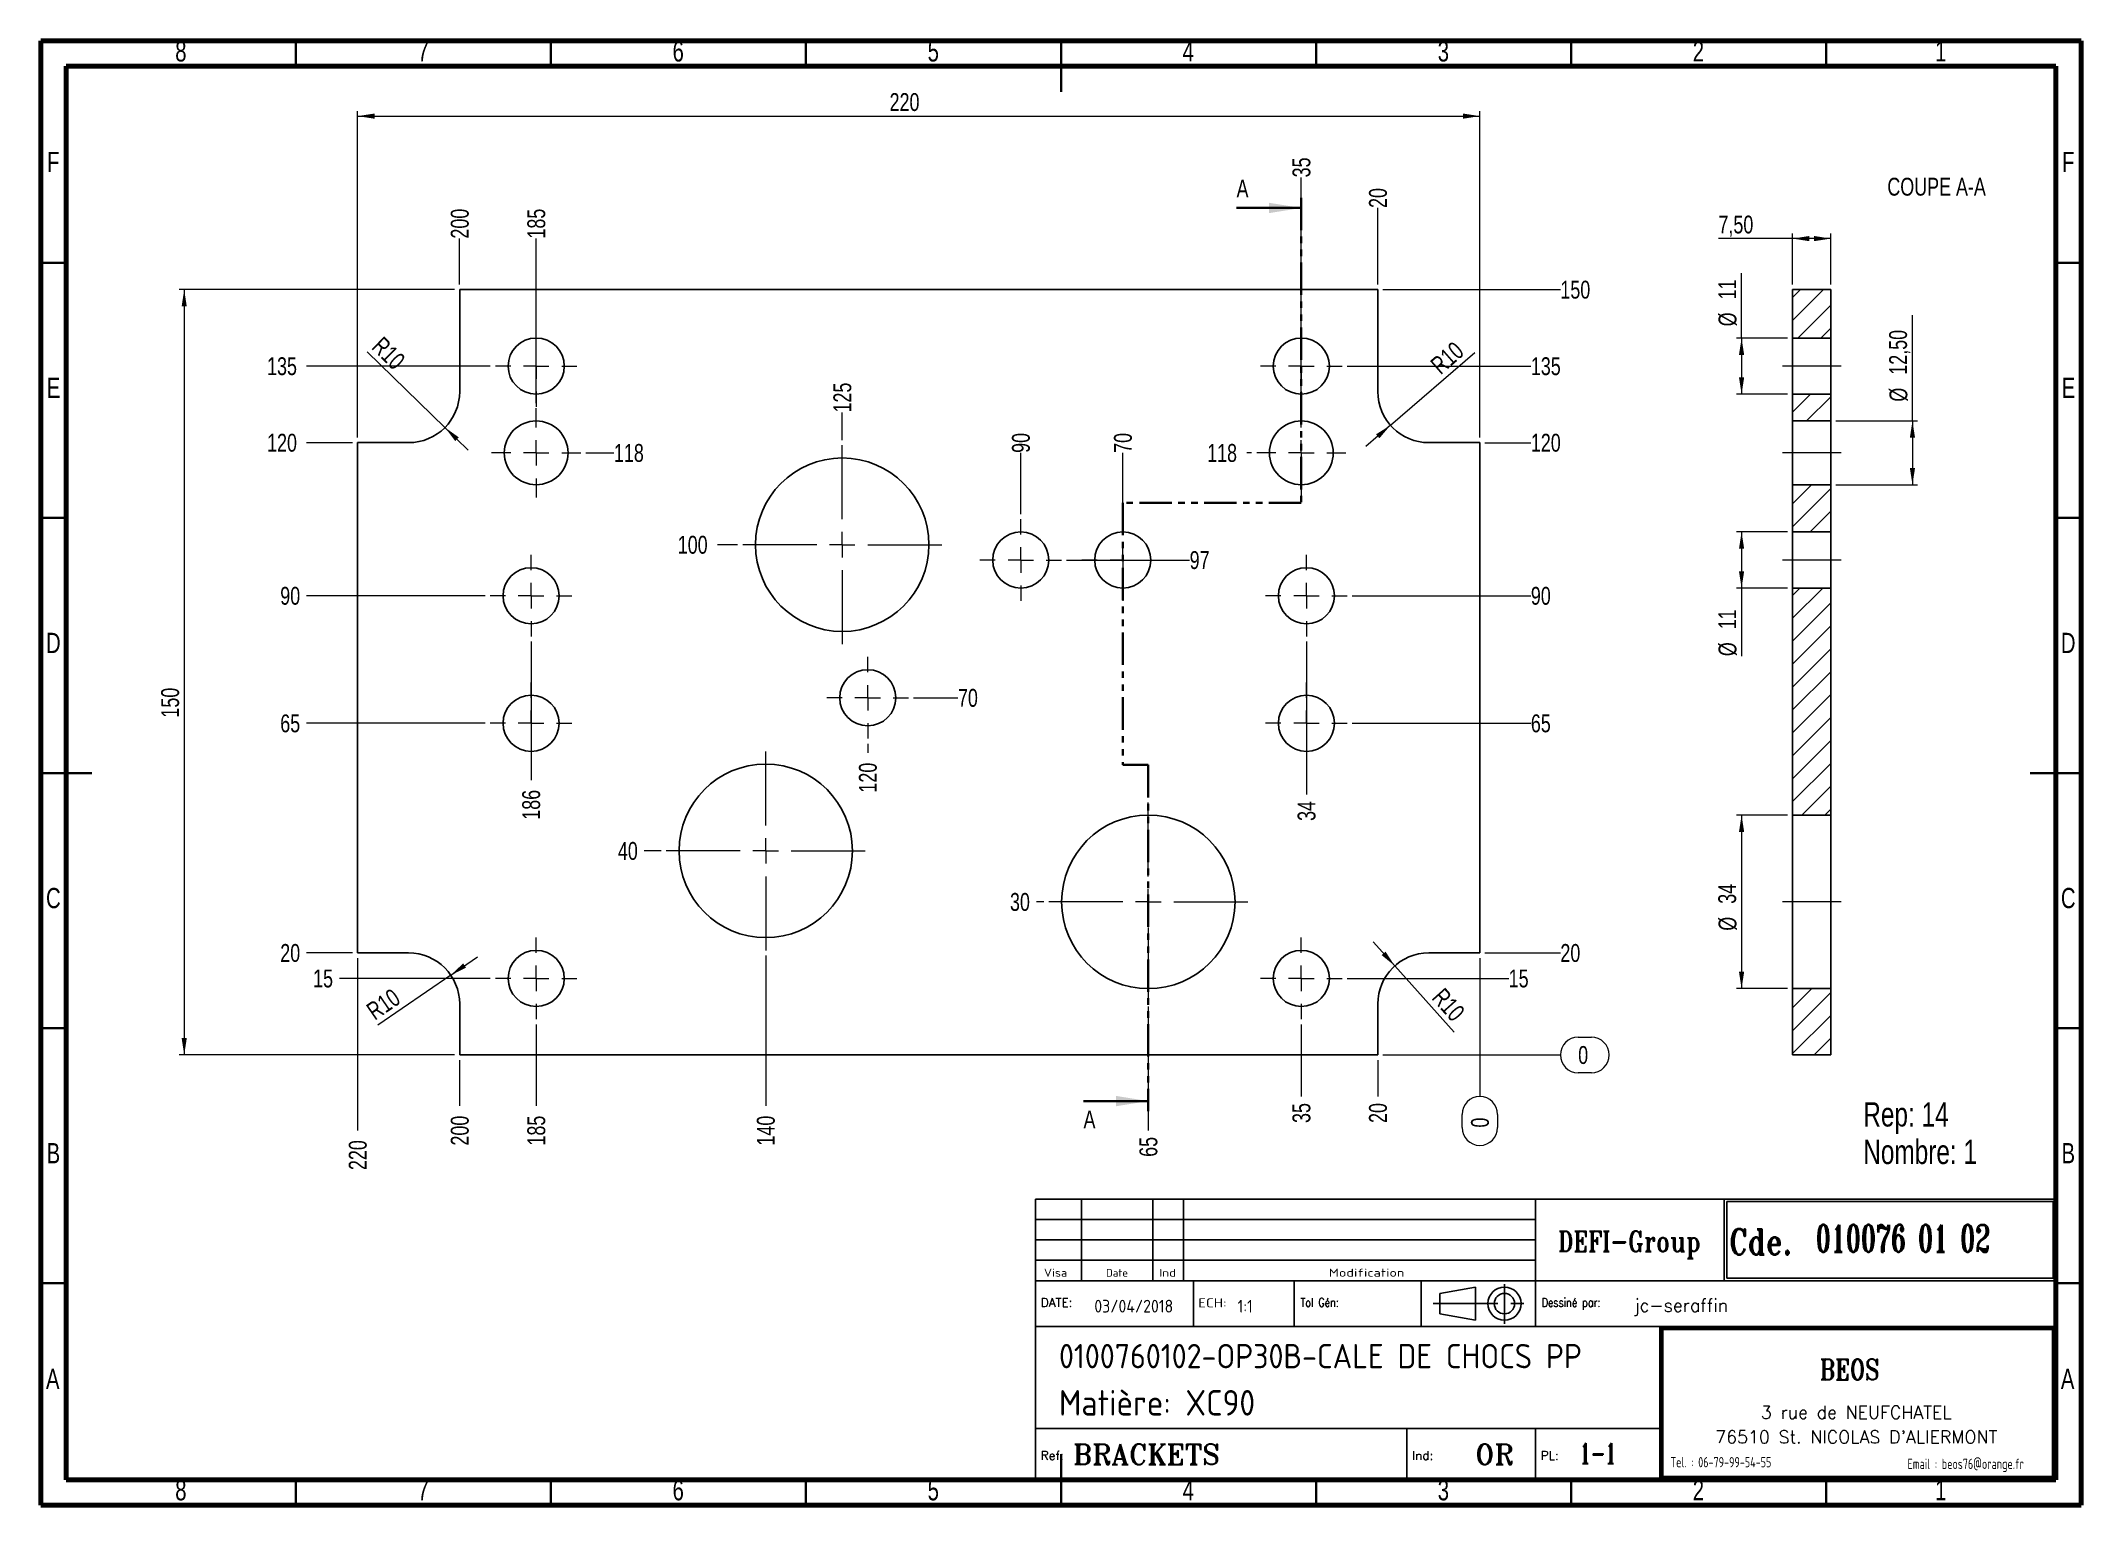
# Model space of a CAD drawing. Header units: millimetres. Extents: x 15 to 415, y 5 to 292.
import ezdxf

# ---------------------------------------------------------------- set-up
doc = ezdxf.new("R2010")
doc.units = ezdxf.units.MM
doc.linetypes.add('CENTERX2', pattern=[20.32, 12.7, -2.54, 2.54, -2.54])
doc.linetypes.add('PHANTOM', pattern=[12.7, 6.35, -1.27, 1.27, -1.27, 1.27, -1.27])
doc.layers.add('DIMENSIONS', color=176, linetype='Continuous')
doc.styles.add('SLDTEXTSTYLE0', font='TXT', dxfattribs={"width": 0.75})
doc.styles.add('SLDTEXTSTYLE1', font='ISOCP')
doc.styles.add('SLDTEXTSTYLE10', font='ISOCP', dxfattribs={"width": 1.147311})
doc.styles.add('SLDTEXTSTYLE11', font='ISOCP', dxfattribs={"width": 1.385904})
doc.styles.add('SLDTEXTSTYLE12', font='ISOCP', dxfattribs={"width": 1.246461})
doc.styles.add('SLDTEXTSTYLE13', font='ROMAND')
doc.styles.add('SLDTEXTSTYLE2', font='ROMANT', dxfattribs={"width": 0.8})
doc.styles.add('SLDTEXTSTYLE3', font='ISOCP', dxfattribs={"width": 0.8})
doc.styles.add('SLDTEXTSTYLE4', font='ROMANS', dxfattribs={"width": 0.8})
doc.styles.add('SLDTEXTSTYLE5', font='ROMANT')
doc.styles.add('SLDTEXTSTYLE6', font='ROMANS')
doc.styles.add('SLDTEXTSTYLE7', font='ROMANT', dxfattribs={"width": 0.65})
doc.styles.add('SLDTEXTSTYLE8', font='ISOCP', dxfattribs={"width": 1.446157})
doc.styles.add('SLDTEXTSTYLE9', font='ISOCP', dxfattribs={"width": 1.294402})
doc.dimstyles.new('SLDDIMSTYLE0', dxfattribs={"dimtxt": 3.5, "dimasz": 3.302, "dimexe": 0, "dimexo": 0.0625, "dimgap": 0.875, "dimtad": 0, "dimtih": 1, "dimtoh": 1, "dimdec": 0, "dimrnd": 1e-09, "dimdsep": 46, "dimtxsty": 'SLDTEXTSTYLE0', "dimblk1": 'NONE', "dimblk2": 'NONE', "dimsah": 1, "dimcen": 0.09, "dimadec": 0, "dimazin": 2, "dimtfac": 1, "dimtdec": 0, "dimtofl": 0, "dimtmove": 0, "dimatfit": 3, "dimldrblk": 'NONE', "dimfxl": 1, "dimfrac": 2, "dimtolj": 1, "dimtzin": 12, "dimarcsym": 0})
doc.dimstyles.new('SLDDIMSTYLE1', dxfattribs={"dimtxt": 3.5, "dimasz": 3.302, "dimexe": 0, "dimexo": 0.0625, "dimgap": 0.875, "dimtad": 0, "dimtih": 1, "dimtoh": 1, "dimrnd": 1e-09, "dimzin": 12, "dimdsep": 46, "dimtxsty": 'SLDTEXTSTYLE0', "dimblk1": 'NONE', "dimblk2": 'NONE', "dimsah": 1, "dimcen": 0.09, "dimadec": 0, "dimazin": 3, "dimtfac": 1, "dimtofl": 0, "dimtmove": 0, "dimatfit": 3, "dimldrblk": 'NONE', "dimfxl": 1, "dimfrac": 2, "dimtolj": 1, "dimtzin": 12, "dimarcsym": 0})
doc.dimstyles.new('SLDDIMSTYLE2', dxfattribs={"dimtxt": 3.5, "dimasz": 3.302, "dimexe": 0, "dimexo": 0.0625, "dimgap": 0.875, "dimtad": 1, "dimrnd": 1e-09, "dimzin": 12, "dimdsep": 46, "dimtxsty": 'SLDTEXTSTYLE0', "dimsah": 1, "dimcen": 0.09, "dimadec": 0, "dimazin": 3, "dimtfac": 1, "dimtofl": 0, "dimtmove": 0, "dimatfit": 3, "dimfxl": 1, "dimfrac": 2, "dimtolj": 1, "dimtzin": 12, "dimarcsym": 0})
doc.dimstyles.new('SLDDIMSTYLE3', dxfattribs={"dimtxt": 3.5, "dimasz": 3.302, "dimexe": 0, "dimexo": 0.0625, "dimgap": 0.875, "dimtad": 1, "dimrnd": 1e-09, "dimzin": 12, "dimdsep": 46, "dimtxsty": 'SLDTEXTSTYLE0', "dimsah": 1, "dimcen": 0, "dimadec": 0, "dimazin": 3, "dimtfac": 1, "dimtofl": 0, "dimtmove": 1, "dimatfit": 3, "dimfxl": 1, "dimfrac": 2, "dimtolj": 1, "dimtzin": 12, "dimarcsym": 0})

msp = doc.modelspace()

# ---------------------------------------------------------------- texts
at = {"color": 7, "linetype": 'Continuous', "lineweight": 0, "attachment_point": 2, "style": 'SLDTEXTSTYLE0'}
for s, insert, char_height in [('8', (42.46, 291.919), 3.969), ('7', (89.96, 291.919), 3.969), ('6', (139.96, 291.919), 3.969), ('5', (189.96, 291.919), 3.969), ('4', (239.96, 291.919), 3.969), ('3', (289.96, 291.919), 3.969), ('2', (339.96, 291.919), 3.969), ('1', (387.46, 291.919), 3.969), ('F', (17.458, 270.227), 3.969), ('F', (412.458, 270.227), 3.969), ('COUPE A-A', (386.653, 265.16), 3.5), ('E', (17.508, 225.977), 3.969), ('E', (412.508, 225.977), 3.969), ('D', (17.453, 175.977), 3.969), ('D', (412.453, 175.977), 3.969), ('C', (17.459, 125.977), 3.969), ('C', (412.459, 125.977), 3.969), ('B', (17.471, 75.977), 3.969), ('B', (412.471, 75.977), 3.969), ('A', (17.34, 31.727), 3.969), ('A', (412.34, 31.727), 3.969), ('8', (42.46, 9.919), 3.969), ('7', (89.96, 9.919), 3.969), ('6', (139.96, 9.919), 3.969), ('5', (189.96, 9.919), 3.969), ('4', (239.96, 9.919), 3.969), ('3', (289.96, 9.919), 3.969), ('2', (339.96, 9.919), 3.969), ('1', (387.46, 9.919), 3.969)]:
    msp.add_mtext(s, dxfattribs=dict(at, insert=insert, char_height=char_height))
at = {"color": 7, "linetype": 'Continuous', "char_height": 3.5, "attachment_point": 1, "style": 'SLDTEXTSTYLE0'}
for insert in [(249.414, 264.801), (219.414, 82.348)]:
    msp.add_mtext('A', dxfattribs=dict(at, insert=insert))
at = {"layer": 'DIMENSIONS'}
for s, insert, char_height, attachment_point, style in [('DEFI-Group', (326.42, 58.701), 4, 2, 'SLDTEXTSTYLE2'), ('Cde.', (346, 59.126), 5, 1, 'SLDTEXTSTYLE2'), ('010076 01 02', (362.973, 59.94), 5.29167, 1, 'SLDTEXTSTYLE7'), ('Visa', (211.655, 51.348), 1.5671, 1, 'SLDTEXTSTYLE12'), ('Date', (223.824, 51.283), 1.4924, 1, 'SLDTEXTSTYLE10'), ('Ind', (234.254, 51.283), 1.4924, 1, 'SLDTEXTSTYLE11'), ('Modification', (267.489, 51.348), 1.56705, 1, 'SLDTEXTSTYLE8'), ('DATE:', (211.034, 45.598), 1.7277, 1, 'SLDTEXTSTYLE6'), ('03/04/2018', (221.533, 45.253), 2.5, 1, 'SLDTEXTSTYLE1'), ('ECH:', (241.911, 45.56), 1.8141, 1, 'SLDTEXTSTYLE9'), ('1:1', (249.62, 45.24), 2.5, 1, 'SLDTEXTSTYLE1'), ('Tol Gén:', (261.952, 45.598), 1.7277, 1, 'SLDTEXTSTYLE4'), ('Dessiné par:', (309.221, 45.598), 1.72768, 1, 'SLDTEXTSTYLE4'), ('jc-seraffin', (327.355, 45.42), 2.5, 1, 'SLDTEXTSTYLE5'), ('0100760102-OP30B-CALE DE CHOCS PP', (214.603, 36.596), 4.7625, 1, 'SLDTEXTSTYLE1'), ('BEOS', (369.571, 33.595), 4, 2, 'SLDTEXTSTYLE2'), ('Matière: XC90', (214.603, 27.564), 5, 1, 'SLDTEXTSTYLE1'), ('3 rue de NEUFCHATEL', (370.909, 24.448), 2.5, 2, 'SLDTEXTSTYLE13'), ('BRACKETS', (217.337, 16.951), 4, 1, 'SLDTEXTSTYLE5'), ('OR', (296.194, 16.951), 4, 1, 'SLDTEXTSTYLE5'), ('1-1', (316.651, 17.173), 4, 1, 'SLDTEXTSTYLE7'), ("76510 St. NICOLAS D'ALIERMONT", (370.903, 19.623), 2.5, 2, 'SLDTEXTSTYLE13'), ('Ref:', (211.034, 15.598), 1.7277, 1, 'SLDTEXTSTYLE6'), ('Ind:', (283.826, 15.598), 1.7277, 1, 'SLDTEXTSTYLE6'), ('PL:', (309.034, 15.598), 1.7277, 1, 'SLDTEXTSTYLE6'), ('Tel. : 06-79-99-54-55', (344.36, 14.429), 2, 2, 'SLDTEXTSTYLE3'), ('Email : beos76@orange.fr', (392.372, 14.097), 2, 2, 'SLDTEXTSTYLE3')]:
    msp.add_mtext(s, dxfattribs=dict(at, insert=insert, char_height=char_height, attachment_point=attachment_point, style=style))

# ---------------------------------------------------------------- blocks, each defined once
blk = doc.blocks.new('SW_NOTE_0')
at = {"color": 0, "linetype": 'Continuous', "lineweight": 0, "char_height": 4.763, "attachment_point": 1, "style": 'SLDTEXTSTYLE0'}
for s, insert in [('Rep: 14', (0, 6.14)), ('Nombre: 1', (0, -1.21))]:
    blk.add_mtext(s, dxfattribs=dict(at, insert=insert))
blk = doc.blocks.new('_D')
at = {"color": 7, "linetype": 'Continuous', "lineweight": 18}
for p, q in [((316.39, 96.73), (318.98, 96.73)), ((278.11, 93.24), (312.9, 93.24)), ((318.98, 89.75), (316.39, 89.75))]:
    blk.add_line(p, q, dxfattribs=at)
for centre, start, end in [((316.39, 93.24), 90, 270), ((318.98, 93.24), 270, 90)]:
    blk.add_arc(centre, 3.49, start, end, dxfattribs=at)
at = {"color": 7, "linetype": 'Continuous', "lineweight": 18, "insert": (316.39, 94.98), "char_height": 3.5, "attachment_point": 1, "style": 'SLDTEXTSTYLE0'}
blk.add_mtext('0', dxfattribs=at)
blk = doc.blocks.new('_None')
blk = doc.blocks.new('_D_1')
at = {"color": 7, "linetype": 'Continuous', "lineweight": 18}
blk.add_line((103.11, 108.24), (73.55, 108.24), dxfattribs=at)
at = {"color": 7, "linetype": 'Continuous', "lineweight": 18, "insert": (68.38, 109.98), "char_height": 3.5, "attachment_point": 1, "style": 'SLDTEXTSTYLE0'}
blk.add_mtext('15', dxfattribs=at)
blk = doc.blocks.new('_D_2')
at = {"color": 7, "linetype": 'Continuous', "lineweight": 18}
blk.add_line((271.11, 108.24), (302.77, 108.24), dxfattribs=at)
at = {"color": 7, "linetype": 'Continuous', "lineweight": 18, "insert": (302.77, 109.98), "char_height": 3.5, "attachment_point": 1, "style": 'SLDTEXTSTYLE0'}
blk.add_mtext('15', dxfattribs=at)
blk = doc.blocks.new('_D_3')
at = {"color": 7, "linetype": 'Continuous', "lineweight": 18}
blk.add_line((76.11, 113.24), (67.11, 113.24), dxfattribs=at)
at = {"color": 7, "linetype": 'Continuous', "lineweight": 18, "insert": (61.94, 114.98), "char_height": 3.5, "attachment_point": 1, "style": 'SLDTEXTSTYLE0'}
blk.add_mtext('20', dxfattribs=at)
blk = doc.blocks.new('_D_4')
at = {"color": 7, "linetype": 'Continuous', "lineweight": 18}
blk.add_line((298.11, 113.24), (312.9, 113.24), dxfattribs=at)
at = {"color": 7, "linetype": 'Continuous', "lineweight": 18, "insert": (312.9, 114.98), "char_height": 3.5, "attachment_point": 1, "style": 'SLDTEXTSTYLE0'}
blk.add_mtext('20', dxfattribs=at)
blk = doc.blocks.new('_D_5')
at = {"color": 7, "linetype": 'Continuous', "lineweight": 18}
blk.add_line((211.61, 123.24), (210.17, 123.24), dxfattribs=at)
at = {"color": 7, "linetype": 'Continuous', "lineweight": 18, "insert": (205, 124.98), "char_height": 3.5, "attachment_point": 1, "style": 'SLDTEXTSTYLE0'}
blk.add_mtext('30', dxfattribs=at)
blk = doc.blocks.new('_D_6')
at = {"color": 7, "linetype": 'Continuous', "lineweight": 18}
blk.add_line((136.61, 133.24), (133.3, 133.24), dxfattribs=at)
at = {"color": 7, "linetype": 'Continuous', "lineweight": 18, "insert": (128.13, 134.98), "char_height": 3.5, "attachment_point": 1, "style": 'SLDTEXTSTYLE0'}
blk.add_mtext('40', dxfattribs=at)
blk = doc.blocks.new('_D_7')
at = {"color": 7, "linetype": 'Continuous', "lineweight": 18}
blk.add_line((102.11, 158.24), (67.11, 158.24), dxfattribs=at)
at = {"color": 7, "linetype": 'Continuous', "lineweight": 18, "insert": (61.94, 159.98), "char_height": 3.5, "attachment_point": 1, "style": 'SLDTEXTSTYLE0'}
blk.add_mtext('65', dxfattribs=at)
blk = doc.blocks.new('_D_8')
at = {"color": 7, "linetype": 'Continuous', "lineweight": 18}
blk.add_line((272.11, 158.24), (307.11, 158.24), dxfattribs=at)
at = {"color": 7, "linetype": 'Continuous', "lineweight": 18, "insert": (307.11, 159.98), "char_height": 3.5, "attachment_point": 1, "style": 'SLDTEXTSTYLE0'}
blk.add_mtext('65', dxfattribs=at)
blk = doc.blocks.new('_D_9')
at = {"color": 7, "linetype": 'Continuous', "lineweight": 18}
blk.add_line((186.11, 163.24), (194.8, 163.24), dxfattribs=at)
at = {"color": 7, "linetype": 'Continuous', "lineweight": 18, "insert": (194.8, 164.98), "char_height": 3.5, "attachment_point": 1, "style": 'SLDTEXTSTYLE0'}
blk.add_mtext('70', dxfattribs=at)
blk = doc.blocks.new('_D_10')
at = {"color": 7, "linetype": 'Continuous', "lineweight": 18}
blk.add_line((102.11, 183.24), (67.11, 183.24), dxfattribs=at)
at = {"color": 7, "linetype": 'Continuous', "lineweight": 18, "insert": (61.94, 184.98), "char_height": 3.5, "attachment_point": 1, "style": 'SLDTEXTSTYLE0'}
blk.add_mtext('90', dxfattribs=at)
blk = doc.blocks.new('_D_11')
at = {"color": 7, "linetype": 'Continuous', "lineweight": 18}
blk.add_line((272.11, 183.24), (307.11, 183.24), dxfattribs=at)
at = {"color": 7, "linetype": 'Continuous', "lineweight": 18, "insert": (307.11, 184.98), "char_height": 3.5, "attachment_point": 1, "style": 'SLDTEXTSTYLE0'}
blk.add_mtext('90', dxfattribs=at)
blk = doc.blocks.new('_D_12')
at = {"color": 7, "linetype": 'Continuous', "lineweight": 18}
blk.add_line((216.11, 190.24), (240.22, 190.24), dxfattribs=at)
at = {"color": 7, "linetype": 'Continuous', "lineweight": 18, "insert": (240.22, 191.98), "char_height": 3.5, "attachment_point": 1, "style": 'SLDTEXTSTYLE0'}
blk.add_mtext('97', dxfattribs=at)
blk = doc.blocks.new('_D_13')
at = {"color": 7, "linetype": 'Continuous', "lineweight": 18}
blk.add_line((151.61, 193.24), (147.63, 193.24), dxfattribs=at)
at = {"color": 7, "linetype": 'Continuous', "lineweight": 18, "insert": (139.87, 194.98), "char_height": 3.5, "attachment_point": 1, "style": 'SLDTEXTSTYLE0'}
blk.add_mtext('100', dxfattribs=at)
blk = doc.blocks.new('_D_14')
at = {"color": 7, "linetype": 'Continuous', "lineweight": 18}
blk.add_line((121.86, 211.24), (127.36, 211.24), dxfattribs=at)
at = {"color": 7, "linetype": 'Continuous', "lineweight": 18, "insert": (127.36, 212.98), "char_height": 3.5, "attachment_point": 1, "style": 'SLDTEXTSTYLE0'}
blk.add_mtext('118', dxfattribs=at)
blk = doc.blocks.new('_D_15')
at = {"color": 7, "linetype": 'Continuous', "lineweight": 18}
blk.add_line((252.36, 211.24), (251.41, 211.24), dxfattribs=at)
at = {"color": 7, "linetype": 'Continuous', "lineweight": 18, "insert": (243.65, 212.98), "char_height": 3.5, "attachment_point": 1, "style": 'SLDTEXTSTYLE0'}
blk.add_mtext('118', dxfattribs=at)
blk = doc.blocks.new('_D_16')
at = {"color": 7, "linetype": 'Continuous', "lineweight": 18}
blk.add_line((298.11, 213.24), (307.11, 213.24), dxfattribs=at)
at = {"color": 7, "linetype": 'Continuous', "lineweight": 18, "insert": (307.11, 214.98), "char_height": 3.5, "attachment_point": 1, "style": 'SLDTEXTSTYLE0'}
blk.add_mtext('120', dxfattribs=at)
blk = doc.blocks.new('_D_17')
at = {"color": 7, "linetype": 'Continuous', "lineweight": 18}
blk.add_line((76.11, 213.24), (67.11, 213.24), dxfattribs=at)
at = {"color": 7, "linetype": 'Continuous', "lineweight": 18, "insert": (59.36, 214.98), "char_height": 3.5, "attachment_point": 1, "style": 'SLDTEXTSTYLE0'}
blk.add_mtext('120', dxfattribs=at)
blk = doc.blocks.new('_D_18')
at = {"color": 7, "linetype": 'Continuous', "lineweight": 18}
blk.add_line((103.11, 228.24), (67.11, 228.24), dxfattribs=at)
at = {"color": 7, "linetype": 'Continuous', "lineweight": 18, "insert": (59.36, 229.98), "char_height": 3.5, "attachment_point": 1, "style": 'SLDTEXTSTYLE0'}
blk.add_mtext('135', dxfattribs=at)
blk = doc.blocks.new('_D_19')
at = {"color": 7, "linetype": 'Continuous', "lineweight": 18}
blk.add_line((271.11, 228.24), (307.11, 228.24), dxfattribs=at)
at = {"color": 7, "linetype": 'Continuous', "lineweight": 18, "insert": (307.11, 229.98), "char_height": 3.5, "attachment_point": 1, "style": 'SLDTEXTSTYLE0'}
blk.add_mtext('135', dxfattribs=at)
blk = doc.blocks.new('_D_20')
at = {"color": 7, "linetype": 'Continuous', "lineweight": 18}
blk.add_line((278.11, 243.24), (312.9, 243.24), dxfattribs=at)
at = {"color": 7, "linetype": 'Continuous', "lineweight": 18, "insert": (312.9, 244.98), "char_height": 3.5, "attachment_point": 1, "style": 'SLDTEXTSTYLE0'}
blk.add_mtext('150', dxfattribs=at)
blk = doc.blocks.new('_D_21')
at = {"color": 7, "linetype": 'Continuous', "lineweight": 18}
for p, q in [((297.11, 112.24), (297.11, 85.09)), ((293.62, 79.01), (293.62, 81.6)), ((300.6, 81.6), (300.6, 79.01))]:
    blk.add_line(p, q, dxfattribs=at)
for centre, start, end in [((297.11, 81.6), 0, 180), ((297.11, 79.01), 180, 0)]:
    blk.add_arc(centre, 3.49, start, end, dxfattribs=at)
at = {"color": 7, "linetype": 'Continuous', "lineweight": 18, "insert": (295.38, 79.01), "char_height": 3.5, "attachment_point": 1, "rotation": 90, "style": 'SLDTEXTSTYLE0'}
blk.add_mtext('0', dxfattribs=at)
blk = doc.blocks.new('_D_22')
at = {"color": 7, "linetype": 'Continuous', "lineweight": 18}
blk.add_line((277.11, 92.24), (277.11, 85.09), dxfattribs=at)
at = {"color": 7, "linetype": 'Continuous', "lineweight": 18, "insert": (275.38, 79.91), "char_height": 3.5, "attachment_point": 1, "rotation": 90, "style": 'SLDTEXTSTYLE0'}
blk.add_mtext('20', dxfattribs=at)
blk = doc.blocks.new('_D_23')
at = {"color": 7, "linetype": 'Continuous', "lineweight": 18}
blk.add_line((277.11, 244.24), (277.11, 259.24), dxfattribs=at)
at = {"color": 7, "linetype": 'Continuous', "lineweight": 18, "insert": (275.38, 259.24), "char_height": 3.5, "attachment_point": 1, "rotation": 90, "style": 'SLDTEXTSTYLE0'}
blk.add_mtext('20', dxfattribs=at)
blk = doc.blocks.new('_D_24')
at = {"color": 7, "linetype": 'Continuous', "lineweight": 18}
blk.add_line((263.11, 174.24), (263.11, 144.28), dxfattribs=at)
at = {"color": 7, "linetype": 'Continuous', "lineweight": 18, "insert": (261.38, 139.11), "char_height": 3.5, "attachment_point": 1, "rotation": 90, "style": 'SLDTEXTSTYLE0'}
blk.add_mtext('34', dxfattribs=at)
blk = doc.blocks.new('_D_25')
at = {"color": 7, "linetype": 'Continuous', "lineweight": 18}
blk.add_line((262.11, 220.99), (262.11, 265.24), dxfattribs=at)
at = {"color": 7, "linetype": 'Continuous', "lineweight": 18, "insert": (260.38, 265.24), "char_height": 3.5, "attachment_point": 1, "rotation": 90, "style": 'SLDTEXTSTYLE0'}
blk.add_mtext('35', dxfattribs=at)
blk = doc.blocks.new('_D_26')
at = {"color": 7, "linetype": 'Continuous', "lineweight": 18}
blk.add_line((262.11, 99.24), (262.11, 85.09), dxfattribs=at)
at = {"color": 7, "linetype": 'Continuous', "lineweight": 18, "insert": (260.38, 79.91), "char_height": 3.5, "attachment_point": 1, "rotation": 90, "style": 'SLDTEXTSTYLE0'}
blk.add_mtext('35', dxfattribs=at)
blk = doc.blocks.new('_D_27')
at = {"color": 7, "linetype": 'Continuous', "lineweight": 18}
blk.add_line((232.11, 102.74), (232.11, 78.44), dxfattribs=at)
at = {"color": 7, "linetype": 'Continuous', "lineweight": 18, "insert": (230.38, 73.27), "char_height": 3.5, "attachment_point": 1, "rotation": 90, "style": 'SLDTEXTSTYLE0'}
blk.add_mtext('65', dxfattribs=at)
blk = doc.blocks.new('_D_28')
at = {"color": 7, "linetype": 'Continuous', "lineweight": 18}
blk.add_line((227.11, 199.24), (227.11, 211.24), dxfattribs=at)
at = {"color": 7, "linetype": 'Continuous', "lineweight": 18, "insert": (225.38, 211.24), "char_height": 3.5, "attachment_point": 1, "rotation": 90, "style": 'SLDTEXTSTYLE0'}
blk.add_mtext('70', dxfattribs=at)
blk = doc.blocks.new('_D_29')
at = {"color": 7, "linetype": 'Continuous', "lineweight": 18}
blk.add_line((207.11, 199.24), (207.11, 211.24), dxfattribs=at)
at = {"color": 7, "linetype": 'Continuous', "lineweight": 18, "insert": (205.38, 211.24), "char_height": 3.5, "attachment_point": 1, "rotation": 90, "style": 'SLDTEXTSTYLE0'}
blk.add_mtext('90', dxfattribs=at)
blk = doc.blocks.new('_D_30')
at = {"color": 7, "linetype": 'Continuous', "lineweight": 18}
blk.add_line((177.11, 154.24), (177.11, 152.42), dxfattribs=at)
at = {"color": 7, "linetype": 'Continuous', "lineweight": 18, "insert": (175.38, 144.66), "char_height": 3.5, "attachment_point": 1, "rotation": 90, "style": 'SLDTEXTSTYLE0'}
blk.add_mtext('120', dxfattribs=at)
blk = doc.blocks.new('_D_31')
at = {"color": 7, "linetype": 'Continuous', "lineweight": 18}
blk.add_line((172.11, 213.74), (172.11, 219.15), dxfattribs=at)
at = {"color": 7, "linetype": 'Continuous', "lineweight": 18, "insert": (170.38, 219.15), "char_height": 3.5, "attachment_point": 1, "rotation": 90, "style": 'SLDTEXTSTYLE0'}
blk.add_mtext('125', dxfattribs=at)
blk = doc.blocks.new('_D_32')
at = {"color": 7, "linetype": 'Continuous', "lineweight": 18}
blk.add_line((157.11, 112.74), (157.11, 83.24), dxfattribs=at)
at = {"color": 7, "linetype": 'Continuous', "lineweight": 18, "insert": (155.38, 75.48), "char_height": 3.5, "attachment_point": 1, "rotation": 90, "style": 'SLDTEXTSTYLE0'}
blk.add_mtext('140', dxfattribs=at)
blk = doc.blocks.new('_D_33')
at = {"color": 7, "linetype": 'Continuous', "lineweight": 18}
blk.add_line((112.11, 220.99), (112.11, 253.24), dxfattribs=at)
at = {"color": 7, "linetype": 'Continuous', "lineweight": 18, "insert": (110.38, 253.24), "char_height": 3.5, "attachment_point": 1, "rotation": 90, "style": 'SLDTEXTSTYLE0'}
blk.add_mtext('185', dxfattribs=at)
blk = doc.blocks.new('_D_34')
at = {"color": 7, "linetype": 'Continuous', "lineweight": 18}
blk.add_line((112.11, 99.24), (112.11, 83.24), dxfattribs=at)
at = {"color": 7, "linetype": 'Continuous', "lineweight": 18, "insert": (110.38, 75.48), "char_height": 3.5, "attachment_point": 1, "rotation": 90, "style": 'SLDTEXTSTYLE0'}
blk.add_mtext('185', dxfattribs=at)
blk = doc.blocks.new('_D_35')
at = {"color": 7, "linetype": 'Continuous', "lineweight": 18}
blk.add_line((111.11, 174.24), (111.11, 147.09), dxfattribs=at)
at = {"color": 7, "linetype": 'Continuous', "lineweight": 18, "insert": (109.38, 139.34), "char_height": 3.5, "attachment_point": 1, "rotation": 90, "style": 'SLDTEXTSTYLE0'}
blk.add_mtext('186', dxfattribs=at)
blk = doc.blocks.new('_D_36')
at = {"color": 7, "linetype": 'Continuous', "lineweight": 18}
blk.add_line((97.11, 244.24), (97.11, 253.24), dxfattribs=at)
at = {"color": 7, "linetype": 'Continuous', "lineweight": 18, "insert": (95.38, 253.24), "char_height": 3.5, "attachment_point": 1, "rotation": 90, "style": 'SLDTEXTSTYLE0'}
blk.add_mtext('200', dxfattribs=at)
blk = doc.blocks.new('_D_37')
at = {"color": 7, "linetype": 'Continuous', "lineweight": 18}
blk.add_line((97.11, 92.24), (97.11, 83.24), dxfattribs=at)
at = {"color": 7, "linetype": 'Continuous', "lineweight": 18, "insert": (95.38, 75.48), "char_height": 3.5, "attachment_point": 1, "rotation": 90, "style": 'SLDTEXTSTYLE0'}
blk.add_mtext('200', dxfattribs=at)
blk = doc.blocks.new('_D_38')
at = {"color": 7, "linetype": 'Continuous', "lineweight": 18}
blk.add_line((77.11, 112.24), (77.11, 78.44), dxfattribs=at)
at = {"color": 7, "linetype": 'Continuous', "lineweight": 18, "insert": (75.38, 70.68), "char_height": 3.5, "attachment_point": 1, "rotation": 90, "style": 'SLDTEXTSTYLE0'}
blk.add_mtext('220', dxfattribs=at)
blk = doc.blocks.new('_D_39')
at = {"color": 7, "linetype": 'Continuous', "lineweight": 18}
for p, q in [((77.11, 214.24), (77.11, 278.24)), ((77.11, 277.24), (297.11, 277.24)), ((297.11, 214.24), (297.11, 278.24))]:
    blk.add_line(p, q, dxfattribs=at)
for points in [[(77.11, 277.24), (80.42, 276.73), (80.42, 277.75)], [(297.11, 277.24), (293.81, 277.75), (293.81, 276.73)]]:
    blk.add_solid(points, dxfattribs=at)
at = {"color": 7, "linetype": 'Continuous', "lineweight": 18, "insert": (181.4, 281.75), "char_height": 3.5, "attachment_point": 1, "style": 'SLDTEXTSTYLE0'}
blk.add_mtext('220', dxfattribs=at)
blk = doc.blocks.new('_D_40')
at = {"color": 7, "linetype": 'Continuous', "lineweight": 18}
for p, q in [((96.11, 243.24), (42.11, 243.24)), ((43.11, 243.24), (43.11, 93.24)), ((96.11, 93.24), (42.11, 93.24))]:
    blk.add_line(p, q, dxfattribs=at)
for points in [[(43.11, 243.24), (42.61, 239.94), (43.62, 239.94)], [(43.11, 93.24), (43.62, 96.54), (42.61, 96.54)]]:
    blk.add_solid(points, dxfattribs=at)
at = {"color": 7, "linetype": 'Continuous', "lineweight": 18, "insert": (38.6, 159.36), "char_height": 3.5, "attachment_point": 1, "rotation": 90, "style": 'SLDTEXTSTYLE0'}
blk.add_mtext('150', dxfattribs=at)
blk = doc.blocks.new('_D_41')
at = {"color": 7, "linetype": 'Continuous', "lineweight": 18}
for q in [(78.95, 231.07), (98.79, 211.79)]:
    blk.add_line((94.23, 216.22), q, dxfattribs=at)
blk.add_solid([(94.23, 216.22), (96.25, 213.55), (96.95, 214.28)], dxfattribs=at)
at = {"color": 7, "linetype": 'Continuous', "lineweight": 18, "insert": (82.12, 234.28), "char_height": 3.5, "attachment_point": 1, "rotation": 315.3871, "style": 'SLDTEXTSTYLE0'}
blk.add_mtext('R10', dxfattribs=at)
blk = doc.blocks.new('_D_42')
at = {"color": 7, "linetype": 'Continuous', "lineweight": 18}
for q in [(296.12, 230.93), (274.79, 212.5)]:
    blk.add_line((279.59, 216.65), q, dxfattribs=at)
blk.add_solid([(279.59, 216.65), (276.76, 214.88), (277.42, 214.11)], dxfattribs=at)
at = {"color": 7, "linetype": 'Continuous', "lineweight": 18, "insert": (287.12, 229.05), "char_height": 3.5, "attachment_point": 1, "rotation": 41.2105, "style": 'SLDTEXTSTYLE0'}
blk.add_mtext('R10', dxfattribs=at)
blk = doc.blocks.new('_D_43')
at = {"color": 7, "linetype": 'Continuous', "lineweight": 18}
for q in [(276.21, 115.42), (292.1, 97.68)]:
    blk.add_line((280.44, 110.69), q, dxfattribs=at)
blk.add_solid([(280.44, 110.69), (278.62, 113.49), (277.86, 112.81)], dxfattribs=at)
at = {"color": 7, "linetype": 'Continuous', "lineweight": 18, "insert": (290.12, 106.65), "char_height": 3.5, "attachment_point": 1, "rotation": 311.8343, "style": 'SLDTEXTSTYLE0'}
blk.add_mtext('R10', dxfattribs=at)
blk = doc.blocks.new('_D_44')
at = {"color": 7, "linetype": 'Continuous', "lineweight": 18}
for q in [(100.6, 112.48), (81.05, 99.09)]:
    blk.add_line((95.36, 108.89), q, dxfattribs=at)
blk.add_solid([(95.36, 108.89), (98.37, 110.34), (97.8, 111.18)], dxfattribs=at)
at = {"color": 7, "linetype": 'Continuous', "lineweight": 18, "insert": (78.5, 102.81), "char_height": 3.5, "attachment_point": 1, "rotation": 34.4173, "style": 'SLDTEXTSTYLE0'}
blk.add_mtext('R10', dxfattribs=at)
blk = doc.blocks.new('SW_CENTERMARKSYMBOL_0')
at = {"color": 0, "linetype": 'Continuous', "lineweight": 0}
for p, q in [((0, 5), (0, 8)), ((-5, 0), (-8, 0)), ((0, 0), (-2.5, 0)), ((0, 0), (0, 2.5)), ((0, 0), (0, -2.5)), ((0, 0), (2.5, 0)), ((5, 0), (8, 0)), ((0, -5), (0, -8))]:
    blk.add_line(p, q, dxfattribs=at)
blk = doc.blocks.new('SW_CENTERMARKSYMBOL_1')
at = {"color": 0, "linetype": 'Continuous', "lineweight": 0}
for p, q in [((0, 5), (0, 8)), ((-5, 0), (-8, 0)), ((0, 0), (-2.5, 0)), ((0, 0), (0, 2.5)), ((0, 0), (0, -2.5)), ((0, 0), (2.5, 0)), ((5, 0), (8, 0)), ((0, -5), (0, -8))]:
    blk.add_line(p, q, dxfattribs=at)
blk = doc.blocks.new('SW_CENTERMARKSYMBOL_2')
at = {"color": 0, "linetype": 'Continuous', "lineweight": 0}
for p, q in [((0, 5), (0, 8)), ((-5, 0), (-8, 0)), ((0, 0), (-2.5, 0)), ((0, 0), (0, 2.5)), ((0, 0), (0, -2.5)), ((0, 0), (2.5, 0)), ((5, 0), (8, 0)), ((0, -5), (0, -8))]:
    blk.add_line(p, q, dxfattribs=at)
blk = doc.blocks.new('SW_CENTERMARKSYMBOL_3')
at = {"color": 0, "linetype": 'Continuous', "lineweight": 0}
for p, q in [((0, 5), (0, 8)), ((-5, 0), (-8, 0)), ((0, 0), (-2.5, 0)), ((0, 0), (0, 2.5)), ((0, 0), (0, -2.5)), ((0, 0), (2.5, 0)), ((5, 0), (8, 0)), ((0, -5), (0, -8))]:
    blk.add_line(p, q, dxfattribs=at)
blk = doc.blocks.new('SW_CENTERMARKSYMBOL_4')
at = {"color": 0, "linetype": 'Continuous', "lineweight": 0}
for p, q in [((0, 5), (0, 8)), ((-5, 0), (-8, 0)), ((0, 0), (-2.5, 0)), ((0, 0), (0, 2.5)), ((0, 0), (0, -2.5)), ((0, 0), (2.5, 0)), ((5, 0), (8, 0)), ((0, -5), (0, -8))]:
    blk.add_line(p, q, dxfattribs=at)
blk = doc.blocks.new('SW_CENTERMARKSYMBOL_5')
at = {"color": 0, "linetype": 'Continuous', "lineweight": 0}
for p, q in [((0, 5), (0, 8)), ((-5, 0), (-8, 0)), ((0, 0), (-2.5, 0)), ((0, 0), (0, 2.5)), ((0, 0), (0, -2.5)), ((0, 0), (2.5, 0)), ((5, 0), (8, 0)), ((0, -5), (0, -8))]:
    blk.add_line(p, q, dxfattribs=at)
blk = doc.blocks.new('SW_CENTERMARKSYMBOL_6')
at = {"color": 0, "linetype": 'Continuous', "lineweight": 0}
for p, q in [((0, 5), (0, 8)), ((-5, 0), (-8, 0)), ((0, 0), (-2.5, 0)), ((0, 0), (0, 2.5)), ((0, 0), (0, -2.5)), ((0, 0), (2.5, 0)), ((5, 0), (8, 0)), ((0, -5), (0, -8))]:
    blk.add_line(p, q, dxfattribs=at)
blk = doc.blocks.new('SW_CENTERMARKSYMBOL_7')
at = {"color": 0, "linetype": 'Continuous', "lineweight": 0}
for p, q in [((0, 5), (0, 8)), ((-5, 0), (-8, 0)), ((0, 0), (-2.5, 0)), ((0, 0), (0, 2.5)), ((0, 0), (0, -2.5)), ((0, 0), (2.5, 0)), ((5, 0), (8, 0)), ((0, -5), (0, -8))]:
    blk.add_line(p, q, dxfattribs=at)
blk = doc.blocks.new('SW_CENTERMARKSYMBOL_8')
at = {"color": 0, "linetype": 'Continuous', "lineweight": 0}
for p, q in [((0, 5), (0, 8)), ((-5, 0), (-8, 0)), ((0, 0), (-2.5, 0)), ((0, 0), (0, 2.5)), ((0, 0), (0, -2.5)), ((0, 0), (2.5, 0)), ((5, 0), (8, 0)), ((0, -5), (0, -8))]:
    blk.add_line(p, q, dxfattribs=at)
blk = doc.blocks.new('SW_CENTERMARKSYMBOL_9')
at = {"color": 0, "linetype": 'Continuous', "lineweight": 0}
for p, q in [((0, 5), (0, 8.75)), ((-5, 0), (-8.75, 0)), ((0, 0), (-2.5, 0)), ((0, 0), (0, 2.5)), ((0, 0), (0, -2.5)), ((0, 0), (2.5, 0)), ((5, 0), (8.75, 0)), ((0, -5), (0, -8.75))]:
    blk.add_line(p, q, dxfattribs=at)
blk = doc.blocks.new('SW_CENTERMARKSYMBOL_10')
at = {"color": 0, "linetype": 'Continuous', "lineweight": 0}
for p, q in [((0, 5), (0, 8)), ((-5, 0), (-8, 0)), ((0, 0), (-2.5, 0)), ((0, 0), (0, 2.5)), ((0, 0), (0, -2.5)), ((0, 0), (2.5, 0)), ((5, 0), (8, 0)), ((0, -5), (0, -8))]:
    blk.add_line(p, q, dxfattribs=at)
blk = doc.blocks.new('SW_CENTERMARKSYMBOL_11')
at = {"color": 0, "linetype": 'Continuous', "lineweight": 0}
for p, q in [((0, 5), (0, 8.75)), ((-5, 0), (-8.75, 0)), ((0, 0), (-2.5, 0)), ((0, 0), (0, 2.5)), ((0, 0), (0, -2.5)), ((0, 0), (2.5, 0)), ((5, 0), (8.75, 0)), ((0, -5), (0, -8.75))]:
    blk.add_line(p, q, dxfattribs=at)
blk = doc.blocks.new('SW_CENTERMARKSYMBOL_12')
at = {"color": 0, "linetype": 'Continuous', "lineweight": 0}
for p, q in [((0, 5), (0, 8)), ((-5, 0), (-8, 0)), ((0, 0), (-2.5, 0)), ((0, 0), (0, 2.5)), ((0, 0), (0, -2.5)), ((0, 0), (2.5, 0)), ((5, 0), (8, 0)), ((0, -5), (0, -8))]:
    blk.add_line(p, q, dxfattribs=at)
blk = doc.blocks.new('SW_CENTERMARKSYMBOL_13')
at = {"color": 0, "linetype": 'Continuous', "lineweight": 0}
for p, q in [((0, 5), (0, 19.5)), ((-5, 0), (-19.5, 0)), ((0, 0), (-2.5, 0)), ((0, 0), (0, 2.5)), ((0, 0), (0, -2.5)), ((0, 0), (2.5, 0)), ((5, 0), (19.5, 0)), ((0, -5), (0, -19.5))]:
    blk.add_line(p, q, dxfattribs=at)
blk = doc.blocks.new('SW_CENTERMARKSYMBOL_14')
at = {"color": 0, "linetype": 'Continuous', "lineweight": 0}
for p, q in [((0, 5), (0, 19.5)), ((-5, 0), (-19.5, 0)), ((0, 0), (-2.5, 0)), ((0, 0), (0, 2.5)), ((0, 0), (0, -2.5)), ((0, 0), (2.5, 0)), ((5, 0), (19.5, 0)), ((0, -5), (0, -19.5))]:
    blk.add_line(p, q, dxfattribs=at)
blk = doc.blocks.new('SW_CENTERMARKSYMBOL_15')
at = {"color": 0, "linetype": 'Continuous', "lineweight": 0}
for p, q in [((0, 5), (0, 19.5)), ((-5, 0), (-19.5, 0)), ((0, 0), (-2.5, 0)), ((0, 0), (0, 2.5)), ((0, 0), (0, -2.5)), ((0, 0), (2.5, 0)), ((5, 0), (19.5, 0)), ((0, -5), (0, -19.5))]:
    blk.add_line(p, q, dxfattribs=at)
blk = doc.blocks.new('_D_45')
at = {"color": 7, "linetype": 'Continuous', "lineweight": 18}
for p, q in [((358.42, 253.24), (343.89, 253.24)), ((358.42, 244.24), (358.42, 254.24)), ((365.92, 253.24), (358.42, 253.24)), ((365.92, 244.24), (365.92, 254.24))]:
    blk.add_line(p, q, dxfattribs=at)
for points in [[(358.42, 253.24), (361.72, 252.73), (361.72, 253.75)], [(365.92, 253.24), (362.62, 253.75), (362.62, 252.73)]]:
    blk.add_solid(points, dxfattribs=at)
at = {"color": 7, "linetype": 'Continuous', "lineweight": 18, "insert": (343.89, 257.75), "char_height": 3.5, "attachment_point": 1, "style": 'SLDTEXTSTYLE0'}
blk.add_mtext('7,50', dxfattribs=at)
blk = doc.blocks.new('_D_46')
at = {"color": 7, "linetype": 'Continuous', "lineweight": 18}
for p, q in [((348.42, 233.74), (348.42, 246.49)), ((357.42, 233.74), (347.42, 233.74)), ((348.42, 233.74), (348.42, 222.74)), ((357.42, 222.74), (347.42, 222.74))]:
    blk.add_line(p, q, dxfattribs=at)
for points in [[(348.42, 233.74), (347.91, 230.44), (348.93, 230.44)], [(348.42, 222.74), (348.93, 226.04), (347.91, 226.04)]]:
    blk.add_solid(points, dxfattribs=at)
at = {"color": 7, "linetype": 'Continuous', "lineweight": 18, "char_height": 3.5, "attachment_point": 1, "rotation": 90, "style": 'SLDTEXTSTYLE0'}
for s, insert in [('11', (343.85, 241.32)), ('%%c', (343.91, 236.04))]:
    blk.add_mtext(s, dxfattribs=dict(at, insert=insert))
blk = doc.blocks.new('_D_47')
at = {"color": 7, "linetype": 'Continuous', "lineweight": 18}
for p, q in [((381.92, 217.49), (381.92, 238.2)), ((366.92, 217.49), (382.92, 217.49)), ((381.92, 217.49), (381.92, 204.99)), ((366.92, 204.99), (382.92, 204.99))]:
    blk.add_line(p, q, dxfattribs=at)
for points in [[(381.92, 217.49), (381.41, 214.19), (382.43, 214.19)], [(381.92, 204.99), (382.43, 208.29), (381.41, 208.29)]]:
    blk.add_solid(points, dxfattribs=at)
at = {"color": 7, "linetype": 'Continuous', "lineweight": 18, "char_height": 3.5, "attachment_point": 1, "rotation": 90, "style": 'SLDTEXTSTYLE0'}
for s, insert in [('12,50', (377.35, 226.56)), ('%%c', (377.41, 221.28))]:
    blk.add_mtext(s, dxfattribs=dict(at, insert=insert))
blk = doc.blocks.new('_D_48')
at = {"color": 7, "linetype": 'Continuous', "lineweight": 18}
for p, q in [((357.42, 195.74), (347.42, 195.74)), ((348.42, 195.74), (348.42, 184.74)), ((357.42, 184.74), (347.42, 184.74)), ((348.42, 184.74), (348.42, 171.4))]:
    blk.add_line(p, q, dxfattribs=at)
for points in [[(348.42, 195.74), (347.91, 192.44), (348.93, 192.44)], [(348.42, 184.74), (348.93, 188.04), (347.91, 188.04)]]:
    blk.add_solid(points, dxfattribs=at)
at = {"color": 7, "linetype": 'Continuous', "lineweight": 18, "char_height": 3.5, "attachment_point": 1, "rotation": 90, "style": 'SLDTEXTSTYLE0'}
for s, insert in [('11', (343.85, 176.68)), ('%%c', (343.91, 171.4))]:
    blk.add_mtext(s, dxfattribs=dict(at, insert=insert))
blk = doc.blocks.new('_D_49')
at = {"color": 7, "linetype": 'Continuous', "lineweight": 18}
for p, q in [((357.42, 140.24), (347.42, 140.24)), ((348.42, 140.24), (348.42, 106.24)), ((357.42, 106.24), (347.42, 106.24))]:
    blk.add_line(p, q, dxfattribs=at)
for points in [[(348.42, 140.24), (347.91, 136.94), (348.93, 136.94)], [(348.42, 106.24), (348.93, 109.54), (347.91, 109.54)]]:
    blk.add_solid(points, dxfattribs=at)
at = {"color": 7, "linetype": 'Continuous', "lineweight": 18, "char_height": 3.5, "attachment_point": 1, "rotation": 90, "style": 'SLDTEXTSTYLE0'}
for s, insert in [('34', (343.85, 122.87)), ('%%c', (343.91, 117.59))]:
    blk.add_mtext(s, dxfattribs=dict(at, insert=insert))

# ---------------------------------------------------------------- dimensions: what is measured, and where the dimension line sits
at = {"color": 7, "linetype": 'Continuous', "lineweight": 18}
for base, p1, p2, picture, middle in [((297.114, 277.242), (77.114, 213.242), (297.114, 213.242), '_D_39', (185.277, 277.242)), ((358.419, 253.242), (365.919, 243.242), (358.419, 243.242), '_D_45', (348.419, 253.242))]:
    dim = msp.add_linear_dim(base=base, p1=p1, p2=p2, dimstyle='SLDDIMSTYLE2', dxfattribs=at)
    dim.commit()
    dim.dimension.update_dxf_attribs({"geometry": picture, "text_midpoint": middle, "dimtype": 160})
for feature_location, offset, dtype, origin, dimstyle, picture, middle in [((262.114, 219.992), (0, 45.25), 1, (297.114, 113.242), 'SLDDIMSTYLE1', '_D_25', (262.114, 267.828)), ((277.114, 243.242), (0, 16), 1, (297.114, 113.242), 'SLDDIMSTYLE1', '_D_23', (277.114, 261.828)), ((97.114, 243.242), (0, 10), 1, (297.114, 113.242), 'SLDDIMSTYLE1', '_D_36', (97.114, 257.121)), ((112.114, 219.992), (0, 33.25), 1, (297.114, 113.242), 'SLDDIMSTYLE1', '_D_33', (112.114, 257.121)), ((277.114, 243.242), (35.788, 0), 0, (277.114, 93.242), 'SLDDIMSTYLE1', '_D_20', (316.781, 243.242)), ((104.114, 228.242), (-37, 0), 0, (277.114, 93.242), 'SLDDIMSTYLE1', '_D_18', (63.234, 228.242)), ((270.114, 228.242), (37, 0), 0, (277.114, 93.242), 'SLDDIMSTYLE1', '_D_19', (310.993, 228.242)), ((172.114, 212.742), (0, 6.407), 1, (297.114, 113.242), 'SLDDIMSTYLE1', '_D_31', (172.114, 223.028)), ((207.114, 198.242), (0, 13), 1, (297.114, 113.242), 'SLDDIMSTYLE1', '_D_29', (207.114, 213.828)), ((227.114, 198.242), (0, 13), 1, (297.114, 113.242), 'SLDDIMSTYLE1', '_D_28', (227.114, 213.828)), ((77.114, 213.242), (-10, 0), 0, (277.114, 93.242), 'SLDDIMSTYLE1', '_D_17', (63.234, 213.242)), ((120.864, 211.242), (6.501, 0), 0, (277.114, 93.242), 'SLDDIMSTYLE1', '_D_14', (131.243, 211.242)), ((253.364, 211.242), (-1.958, 0), 0, (277.114, 93.242), 'SLDDIMSTYLE1', '_D_15', (247.526, 211.242)), ((297.114, 213.242), (10, 0), 0, (277.114, 93.242), 'SLDDIMSTYLE1', '_D_16', (310.993, 213.242)), ((152.614, 193.242), (-4.984, 0), 0, (277.114, 93.242), 'SLDDIMSTYLE1', '_D_13', (143.751, 193.242)), ((215.114, 190.242), (25.111, 0), 0, (277.114, 93.242), 'SLDDIMSTYLE1', '_D_12', (242.81, 190.242)), ((103.114, 183.242), (-36, 0), 0, (277.114, 93.242), 'SLDDIMSTYLE1', '_D_10', (64.527, 183.242)), ((271.114, 183.242), (36, 0), 0, (277.114, 93.242), 'SLDDIMSTYLE1', '_D_11', (309.7, 183.242)), ((111.114, 175.242), (0, -28.147), 1, (297.114, 113.242), 'SLDDIMSTYLE1', '_D_35', (111.114, 143.215)), ((263.114, 175.242), (0, -30.963), 1, (297.114, 113.242), 'SLDDIMSTYLE1', '_D_24', (263.114, 141.692)), ((185.114, 163.242), (9.687, 0), 0, (277.114, 93.242), 'SLDDIMSTYLE1', '_D_9', (197.387, 163.242)), ((103.114, 158.242), (-36, 0), 0, (277.114, 93.242), 'SLDDIMSTYLE1', '_D_7', (64.527, 158.242)), ((271.114, 158.242), (36, 0), 0, (277.114, 93.242), 'SLDDIMSTYLE1', '_D_8', (309.7, 158.242)), ((177.114, 155.242), (0, -2.819), 1, (297.114, 113.242), 'SLDDIMSTYLE1', '_D_30', (177.114, 148.543)), ((137.614, 133.242), (-4.309, 0), 0, (277.114, 93.242), 'SLDDIMSTYLE1', '_D_6', (130.718, 133.242)), ((212.614, 123.242), (-2.439, 0), 0, (277.114, 93.242), 'SLDDIMSTYLE1', '_D_5', (207.589, 123.242)), ((77.114, 113.242), (-10, 0), 0, (277.114, 93.242), 'SLDDIMSTYLE1', '_D_3', (64.527, 113.242)), ((77.114, 113.242), (0, -34.799), 1, (297.114, 113.242), 'SLDDIMSTYLE1', '_D_38', (77.114, 74.564)), ((97.114, 93.242), (0, -10), 1, (297.114, 113.242), 'SLDDIMSTYLE1', '_D_37', (97.114, 79.363)), ((112.114, 100.242), (0, -17), 1, (297.114, 113.242), 'SLDDIMSTYLE1', '_D_34', (112.114, 79.363)), ((157.114, 113.742), (0, -30.5), 1, (297.114, 113.242), 'SLDDIMSTYLE1', '_D_32', (157.114, 79.363)), ((232.114, 103.742), (0, -25.299), 1, (297.114, 113.242), 'SLDDIMSTYLE1', '_D_27', (232.114, 75.857)), ((262.114, 100.242), (0, -15.156), 1, (297.114, 113.242), 'SLDDIMSTYLE1', '_D_26', (262.114, 82.5)), ((277.114, 93.242), (0, -8.156), 1, (297.114, 113.242), 'SLDDIMSTYLE1', '_D_22', (277.114, 82.5)), ((297.114, 113.242), (15.788, 0), 0, (277.114, 93.242), 'SLDDIMSTYLE1', '_D_4', (315.488, 113.242)), ((297.113529412, 113.241764706), (0, -28.155584266), 1, (297.113529412, 113.241764706), 'SLDDIMSTYLE0', '_D_21', (297.113529412, 80.304062536)), ((104.114, 108.242), (-30.559, 0), 0, (277.114, 93.242), 'SLDDIMSTYLE1', '_D_1', (70.969, 108.242)), ((270.114, 108.242), (32.655, 0), 0, (277.114, 93.242), 'SLDDIMSTYLE1', '_D_2', (305.355, 108.242)), ((277.113529412, 93.241764706), (35.788235294, 0), 0, (277.113529412, 93.241764706), 'SLDDIMSTYLE0', '_D', (317.683882609, 93.241764706))]:
    dim = msp.add_ordinate_dim(feature_location=feature_location, offset=offset, dtype=dtype, origin=origin, dimstyle=dimstyle, dxfattribs=at)
    dim.commit()
    dim.dimension.update_dxf_attribs({"geometry": picture, "text_midpoint": middle})
for base, p1, p2, picture, middle in [((348.419, 222.742), (358.419, 233.742), (358.419, 222.742), '_D_46', (348.419, 241.269)), ((381.919, 204.992), (365.919, 217.492), (365.919, 204.992), '_D_47', (381.919, 229.738)), ((348.419, 184.742), (358.419, 195.742), (358.419, 184.742), '_D_48', (348.419, 176.628)), ((348.419, 106.242), (358.419, 140.242), (358.419, 106.242), '_D_49', (348.419, 122.818))]:
    dim = msp.add_linear_dim(base=base, p1=p1, p2=p2, angle=90, text='%%c<>', dimstyle='SLDDIMSTYLE2', dxfattribs=at)
    dim.commit()
    dim.dimension.update_dxf_attribs({"geometry": picture, "text_midpoint": middle, "dimtype": 160})
dim = msp.add_linear_dim(base=(43.114, 93.242), p1=(97.114, 243.242), p2=(97.114, 93.242), angle=90, dimstyle='SLDDIMSTYLE2', dxfattribs=at)
dim.commit()
dim.dimension.update_dxf_attribs({"geometry": '_D_40', "text_midpoint": (43.114, 163.242), "dimtype": 160})
for center, mpoint, picture, middle in [((87.114, 223.242), (94.232, 216.219), '_D_41', (81.591, 228.69)), ((287.114, 223.242), (279.591, 216.653), '_D_42', (293.335, 228.69)), ((87.114, 103.242), (95.363, 108.894), '_D_44', (84.35, 101.349)), ((287.114, 103.242), (280.444, 110.693), '_D_43', (289.426, 100.659))]:
    dim = msp.add_radius_dim(center=center, mpoint=mpoint, dimstyle='SLDDIMSTYLE3', dxfattribs=at)
    dim.commit()
    dim.dimension.update_dxf_attribs({"geometry": picture, "text_midpoint": middle, "dimtype": 164})

# ---------------------------------------------------------------- hatches: boundary and pattern name
at = {"linetype": 'Continuous', "lineweight": 18}
h = msp.add_hatch(dxfattribs=at)
h.set_pattern_fill('ANSI31', style=0)
h.paths.add_polyline_path([(365.919, 233.742), (365.919, 243.242), (358.419, 243.242), (358.419, 233.742)], flags=0)
h = msp.add_hatch(dxfattribs=at)
h.set_pattern_fill('ANSI31', style=0)
h.paths.add_polyline_path([(365.919, 217.492), (365.919, 222.742), (358.419, 222.742), (358.419, 217.492)], flags=0)
h = msp.add_hatch(dxfattribs=at)
h.set_pattern_fill('ANSI31', style=0)
h.paths.add_polyline_path([(365.919, 195.742), (365.919, 204.992), (358.419, 204.992), (358.419, 195.742)], flags=0)
h = msp.add_hatch(dxfattribs=at)
h.set_pattern_fill('ANSI31', style=0)
h.paths.add_polyline_path([(365.919, 140.242), (365.919, 184.742), (358.419, 184.742), (358.419, 140.242)], flags=0)
h = msp.add_hatch(dxfattribs=at)
h.set_pattern_fill('ANSI31', style=0)
h.paths.add_polyline_path([(358.419, 106.242), (358.419, 93.242), (365.919, 93.242), (365.919, 106.242)], flags=0)

# ---------------------------------------------------------------- linework, layer by layer
at = {"color": 7, "linetype": 'Continuous', "lineweight": 70}
for p, q in [((15, 5), (15, 292)), ((15, 292), (415, 292)), ((415, 292), (415, 5)), ((20, 10), (20, 287)), ((20, 287), (410, 287)), ((410, 287), (410, 10)), ((410, 10), (20, 10)), ((415, 5), (15, 5))]:
    msp.add_line(p, q, dxfattribs=at)
at = {"color": 7, "linetype": 'Continuous', "lineweight": 35}
for p, q in [((65, 287), (65, 292)), ((115, 287), (115, 292)), ((165, 287), (165, 292)), ((215, 292), (215, 282)), ((215, 287), (215, 292)), ((265, 287), (265, 292)), ((315, 287), (315, 292)), ((365, 287), (365, 292)), ((249.414, 259.242), (262.114, 259.242)), ((20, 248.5), (15, 248.5)), ((410, 248.5), (415, 248.5)), ((20, 198.5), (15, 198.5)), ((410, 198.5), (415, 198.5)), ((15, 148.5), (25, 148.5)), ((20, 148.5), (15, 148.5)), ((415, 148.5), (405, 148.5)), ((410, 148.5), (415, 148.5)), ((20, 98.5), (15, 98.5)), ((410, 98.5), (415, 98.5)), ((219.414, 84.199), (232.114, 84.199)), ((20, 48.5), (15, 48.5)), ((410, 48.5), (415, 48.5)), ((215, 5), (215, 15)), ((65, 10), (65, 5)), ((115, 10), (115, 5)), ((165, 10), (165, 5)), ((215, 10), (215, 5)), ((265, 10), (265, 5)), ((315, 10), (315, 5)), ((365, 10), (365, 5))]:
    msp.add_line(p, q, dxfattribs=at)
at = {"color": 7, "linetype": 'PHANTOM', "lineweight": 35}
for p, q in [((262.114, 261.242), (262.114, 201.436)), ((262.114, 201.436), (227.114, 201.436)), ((227.114, 201.436), (227.114, 150.072)), ((227.114, 150.072), (232.114, 150.072)), ((232.114, 150.072), (232.114, 82.199))]:
    msp.add_line(p, q, dxfattribs=at)
at = {"color": 7, "linetype": 'Continuous', "lineweight": 25}
for p, q in [((97.114, 243.242), (277.114, 243.242)), ((97.114, 223.242), (97.114, 243.242)), ((277.114, 243.242), (277.114, 223.242)), ((358.419, 243.242), (358.419, 233.742)), ((365.919, 243.242), (358.419, 243.242)), ((365.919, 243.242), (365.919, 233.742)), ((358.419, 233.742), (365.919, 233.742)), ((358.419, 222.742), (358.419, 233.742)), ((365.919, 222.742), (365.919, 233.742)), ((365.919, 222.742), (358.419, 222.742)), ((358.419, 222.742), (358.419, 217.492)), ((365.919, 222.742), (365.919, 217.492)), ((358.419, 204.992), (358.419, 217.492)), ((358.419, 217.492), (365.919, 217.492)), ((365.919, 204.992), (365.919, 217.492)), ((77.114, 213.242), (77.114, 113.242)), ((87.114, 213.242), (77.114, 213.242)), ((297.114, 213.242), (287.114, 213.242)), ((297.114, 113.242), (297.114, 213.242)), ((365.919, 204.992), (358.419, 204.992)), ((358.419, 204.992), (358.419, 195.742)), ((365.919, 204.992), (365.919, 195.742)), ((358.419, 195.742), (365.919, 195.742)), ((358.419, 184.742), (358.419, 195.742)), ((365.919, 184.742), (365.919, 195.742)), ((365.919, 184.742), (358.419, 184.742)), ((358.419, 184.742), (358.419, 140.242)), ((365.919, 184.742), (365.919, 140.242)), ((358.419, 140.242), (365.919, 140.242)), ((358.419, 106.242), (358.419, 140.242)), ((365.919, 106.242), (365.919, 140.242)), ((77.114, 113.242), (87.114, 113.242)), ((287.114, 113.242), (297.114, 113.242)), ((365.919, 106.242), (358.419, 106.242)), ((358.419, 106.242), (358.419, 93.242)), ((365.919, 106.242), (365.919, 93.242)), ((97.114, 93.242), (97.114, 103.242)), ((277.114, 103.242), (277.114, 93.242)), ((277.114, 93.242), (97.114, 93.242)), ((358.419, 93.242), (365.919, 93.242))]:
    msp.add_line(p, q, dxfattribs=at)
at = {"color": 7, "linetype": 'CENTERX2', "lineweight": 18}
for p, q in [((367.919, 228.242), (356.419, 228.242)), ((367.919, 211.242), (356.419, 211.242)), ((367.919, 190.242), (356.419, 190.242)), ((367.919, 123.242), (356.419, 123.242))]:
    msp.add_line(p, q, dxfattribs=at)
at = {"color": 7, "linetype": 'Continuous', "lineweight": 25}
for centre, radius in [((112.114, 228.242), 5.5), ((262.114, 228.242), 5.5), ((112.114, 211.242), 6.25), ((262.114, 211.242), 6.25), ((172.114, 193.242), 17), ((207.114, 190.242), 5.5), ((227.114, 190.242), 5.5), ((111.114, 183.242), 5.5), ((263.114, 183.242), 5.5), ((177.114, 163.242), 5.5), ((111.114, 158.242), 5.5), ((263.114, 158.242), 5.5), ((157.114, 133.242), 17), ((232.114, 123.242), 17), ((112.114, 108.242), 5.5), ((262.114, 108.242), 5.5)]:
    msp.add_circle(centre, radius, dxfattribs=at)
for centre, start, end in [((87.114, 223.242), 270, 0), ((287.114, 223.242), 180, 270), ((87.114, 103.242), 0, 90), ((287.114, 103.242), 90, 180)]:
    msp.add_arc(centre, 10, start, end, dxfattribs=at)
at = {"color": 7, "linetype": 'Continuous', "lineweight": 35}
for points in [[(262.114, 259.242), (255.764, 260.258), (255.764, 258.226)], [(232.114, 84.199), (225.764, 85.215), (225.764, 83.183)]]:
    msp.add_solid(points, dxfattribs=at)
at = {"layer": 'DIMENSIONS', "color": 3}
for p, q in [((308, 65), (210, 65)), ((219, 49), (219, 65)), ((233, 49), (233, 65)), ((239, 49), (239, 65)), ((210, 61), (308, 61)), ((308, 57), (210, 57)), ((210, 53), (308, 53))]:
    msp.add_line(p, q, dxfattribs=at)
at = {"layer": 'DIMENSIONS', "color": 6}
for p, q in [((210, 65), (210, 10)), ((410, 10), (410, 65)), ((410, 40), (332.384, 40)), ((332.384, 40), (332.384, 10)), ((409.8, 39.8), (332.584, 39.8)), ((332.584, 39.8), (332.584, 10.2)), ((409.6, 39.6), (332.784, 39.6)), ((332.784, 39.6), (332.784, 10.4)), ((409.4, 39.4), (332.984, 39.4)), ((332.984, 39.4), (332.984, 10.6)), ((409.4, 10.6), (409.4, 39.4)), ((409.6, 10.4), (409.6, 39.6)), ((409.8, 10.2), (409.8, 39.8)), ((210, 10), (410, 10)), ((332.584, 10.2), (409.8, 10.2)), ((332.784, 10.4), (409.6, 10.4)), ((332.984, 10.6), (409.4, 10.6))]:
    msp.add_line(p, q, dxfattribs=at)
at = {"layer": 'DIMENSIONS', "color": 1}
for p, q in [((410, 65), (308, 65)), ((308, 49), (308, 65)), ((345, 49), (345, 65)), ((345.5, 49.5), (345.5, 64.5)), ((345.5, 64.5), (409.5, 64.5)), ((409.5, 64.5), (409.5, 49.5)), ((210, 49), (410, 49)), ((241, 49), (241, 40)), ((260.731, 49), (260.731, 40)), ((285.62, 49), (285.62, 40)), ((308, 49), (308, 40)), ((409.5, 49.5), (345.5, 49.5)), ((332.384, 40), (210, 40)), ((332.384, 20), (210, 20)), ((282.792, 20), (282.792, 10)), ((308, 20), (308, 10))]:
    msp.add_line(p, q, dxfattribs=at)
at = {"layer": 'DIMENSIONS'}
for p, q in [((345.5, 49.5), (345.5, 64.5)), ((345.5, 64.5), (409.5, 64.5)), ((409.5, 64.5), (409.5, 49.5)), ((409.5, 49.5), (345.5, 49.5))]:
    msp.add_line(p, q, dxfattribs=at)
at = {"layer": 'DIMENSIONS', "color": 3, "linetype": 'CENTERX2'}
for p, q in [((301.934, 48.348), (301.934, 40.513)), ((287.946, 44.5), (306.201, 44.5))]:
    msp.add_line(p, q, dxfattribs=at)
at = {"layer": 'DIMENSIONS', "color": 7}
for p, q in [((296.244, 47.75), (289.244, 46.5)), ((289.244, 46.5), (289.244, 42.5)), ((296.244, 41.25), (296.244, 47.75)), ((289.244, 42.5), (296.244, 41.25))]:
    msp.add_line(p, q, dxfattribs=at)
for radius in [3.25, 2]:
    msp.add_circle((301.934, 44.5), radius, dxfattribs=at)

# ---------------------------------------------------------------- block references
at = {"color": 7, "linetype": 'Continuous', "lineweight": 0}
for name, p in [('SW_CENTERMARKSYMBOL_6', (112.114, 228.242)), ('SW_CENTERMARKSYMBOL_10', (262.114, 228.242)), ('SW_CENTERMARKSYMBOL_9', (112.114, 211.242)), ('SW_CENTERMARKSYMBOL_11', (262.114, 211.242)), ('SW_CENTERMARKSYMBOL_15', (172.114, 193.242)), ('SW_CENTERMARKSYMBOL_0', (207.114, 190.242)), ('SW_CENTERMARKSYMBOL_2', (227.114, 190.242)), ('SW_CENTERMARKSYMBOL_5', (111.114, 183.242)), ('SW_CENTERMARKSYMBOL_3', (263.114, 183.242)), ('SW_CENTERMARKSYMBOL_8', (177.114, 163.242)), ('SW_CENTERMARKSYMBOL_1', (111.114, 158.242)), ('SW_CENTERMARKSYMBOL_4', (263.114, 158.242)), ('SW_CENTERMARKSYMBOL_13', (157.114, 133.242)), ('SW_CENTERMARKSYMBOL_14', (232.114, 123.242)), ('SW_CENTERMARKSYMBOL_7', (112.114, 108.242)), ('SW_CENTERMARKSYMBOL_12', (262.114, 108.242)), ('SW_NOTE_0', (372.278, 77.835))]:
    msp.add_blockref(name, p, dxfattribs=at)

msp.set_redraw_order([(e.dxf.handle, doc.entitydb.next_handle()) for e in msp.query("TEXT MTEXT ATTDEF DIMENSION ARC_DIMENSION")])  # texts and dimensions are drawn at this point

doc.saveas('drawing.dxf')
